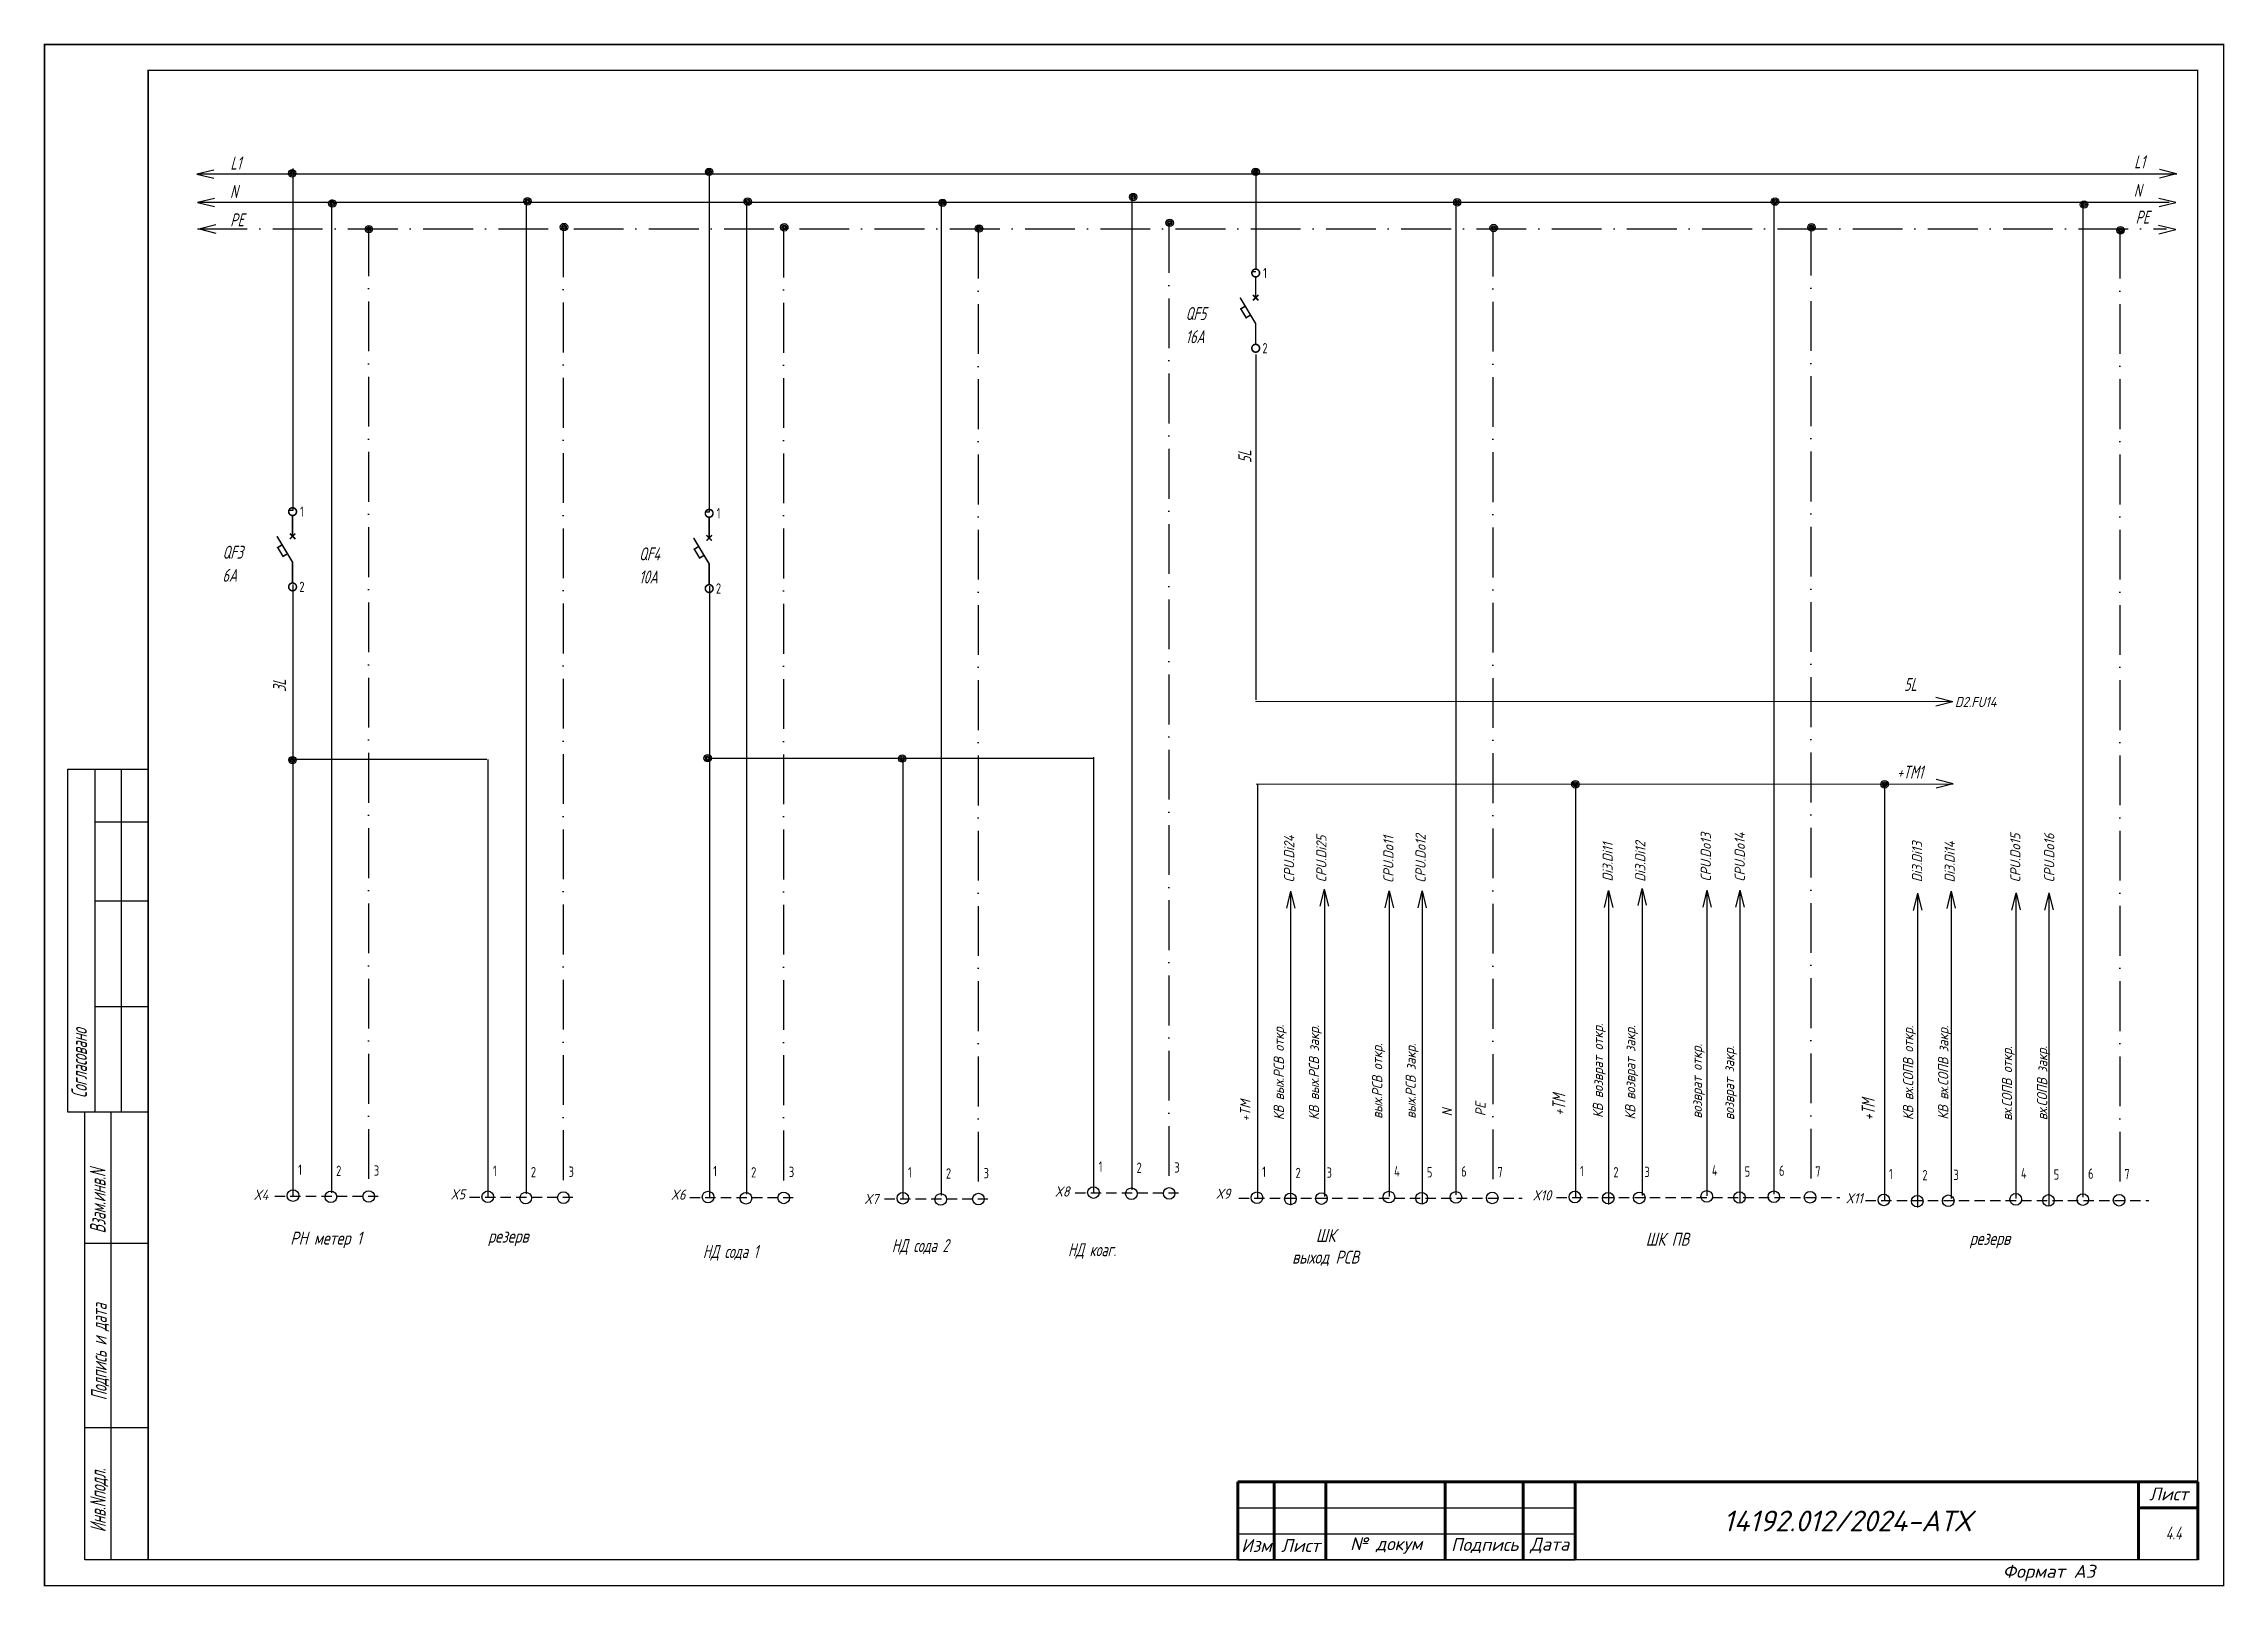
# Model space of a CAD drawing. Header units: millimetres. Extents: x 1510 to 10524, y 7125 to 13164.
# Drawn here: x 4326.2 to 4746.5, y 9990.5 to 10287.8 of the extents above; entities that cross this region are included whole.
import ezdxf
from ezdxf.enums import TextEntityAlignment as Align

# ---------------------------------------------------------------- set-up
doc = ezdxf.new("R2010")
doc.units = ezdxf.units.MM
doc.header["$LTSCALE"] = 4
for name, pattern in [('ACAD_ISO10W100', [18, 12, -3, 0, -3]), ('DASHED', [0.75, 0.5, -0.25]), ('SolidLine', [0])]:
    doc.linetypes.add(name, pattern=pattern)
for name, color, linetype in [("Contact's", 104, 'Continuous'), ('LOC', 8, 'Continuous'), ('RED_2.5mm^2', 1, 'Continuous'), ('SYMS', 7, 'Continuous'), ('Вспомогательная', 1, 'Continuous'), ('Текст', 2, 'Continuous')]:
    doc.layers.add(name, color=color, linetype=linetype)
for name, color, linetype, lineweight in [('RAMKA', 7, 'Continuous', 25), ('SHTAMP', 7, 'SolidLine', 25), ('Основеая', 5, 'Continuous', 60), ('СХЕМА', 7, 'Continuous', 25)]:
    doc.layers.add(name, color=color, linetype=linetype, lineweight=lineweight)
doc.styles.add('COTES', font='cs_gost2304.shx', dxfattribs={"width": 0.75, "oblique": 15})
doc.styles.add('ISOCPEUR', font='isocpeui.ttf')
doc.styles.add('ISOCPEUR25.10.00', font='isocpeur.ttf', dxfattribs={"height": 2.5})
doc.styles.add('Simplex00.10.00', font='simplex.shx')
doc.styles.add('Simplex25.085.00', font='simplex.shx', dxfattribs={"width": 0.85, "oblique": 15, "height": 2.5})
doc.styles.add('Simplex25.085.15', font='', dxfattribs={"width": 0.85, "oblique": 15, "height": 2.5})
doc.styles.add('WD', font='romans.shx')
doc.styles.add('ГОСТ', font='isocpeur.ttf', dxfattribs={"oblique": 15})
doc.styles.add('Стиль мой-1', font='', dxfattribs={"width": 0.85, "oblique": 15, "height": 2.5})
doc.styles.get('Simplex25.085.15').set_extended_font_data('GOST type A')
doc.styles.get('Стиль мой-1').set_extended_font_data('GOST type A')

msp = doc.modelspace()

# ---------------------------------------------------------------- texts
at = {"style": 'Simplex25.085.15', "oblique": 15}
for s, height, width, p in [('L1', 2.5, 0.85, (4362.23, 10263.53)), ('L1', 2.5, 0.85, (4729.15, 10263.77)), ('N', 2.5, 0.85, (4362.16, 10258.05)), ('N', 2.5, 0.85, (4729.08, 10258.28)), ('PE', 2.5, 0.85, (4729.43, 10253.11)), ('PE', 2.5, 0.85, (4362.21, 10252.58)), ('QF5', 2.5, 0.85, (4546.33, 10234.53)), ('16А', 2.5, 0.85, (4546.33, 10230.07)), ('QF3', 2.5, 0.85, (4360.72, 10188.54)), ('QF4', 2.5, 0.85, (4441.01, 10188.22)), ('6А', 2.5, 0.85, (4360.71, 10184.09)), ('10А', 2.5, 0.85, (4441.01, 10183.77)), ('5L', 2.5, 0.85, (4684.8, 10163.06)), ('D2.FU14', 1.961, 1.083459, (4694.6, 10159.95)), ('+TM1', 2.5, 0.85, (4683.43, 10146.16)), ('X4', 1.961, 1.083459, (4366.71, 10064.98)), ('X5', 1.961, 1.083459, (4404.67, 10065.07)), ('X6', 1.961, 1.083459, (4447.15, 10065.01)), ('X8', 1.961, 1.083459, (4521.13, 10065.62)), ('X9', 1.961, 1.083459, (4552.14, 10065.18)), ('X10', 1.961, 1.083459, (4613.22, 10064.88)), ('X11', 1.961, 1.083459, (4673.57, 10064.31)), ('X7', 1.961, 1.083459, (4484.38, 10064.18)), ('НД сода 1', 2.5, 0.85, (4453.31, 10053.78)), ('НД сода 2', 2.5, 0.85, (4489.72, 10054.93)), ('НД коаг.', 2.5, 0.85, (4523.67, 10054.13))]:
    msp.add_text(s, height=height, dxfattribs=dict(at, width=width)).set_placement(p)
for s, height, width, p in [('5L', 2.5, 0.85, (4559, 10206.98)), ('3L', 2.5, 0.85, (4372.94, 10162.87)), ('CPU.Di24', 1.961, 1.083459, (4567.27, 10126.12)), ('CPU.Di25', 1.961, 1.083459, (4573.48, 10126.15)), ('CPU.Do11', 1.961, 1.083459, (4586.4, 10126.04)), ('CPU.Do12', 1.961, 1.083459, (4592.6, 10126.07)), ('Di3.Di11', 1.961, 1.083459, (4628.65, 10126.34)), ('Di3.Di12', 1.961, 1.083459, (4634.94, 10126.28)), ('CPU.Do13', 1.961, 1.083459, (4647.58, 10126.3)), ('CPU.Do14', 1.961, 1.083459, (4654.12, 10126.28)), ('Di3.Di13', 1.961, 1.083459, (4688.29, 10126.2)), ('Di3.Di14', 1.961, 1.083459, (4694.58, 10126.14)), ('CPU.Do15', 1.961, 1.083459, (4707.22, 10126.15)), ('CPU.Do16', 1.961, 1.083459, (4713.76, 10126.14)), ('КВ вых.РСВ откр.', 1.9613, 1.083459, (4565.28, 10080.35)), ('КВ вых.РСВ закр.', 1.9613, 1.083459, (4572.05, 10080.38)), ('КВ возврат откр.', 1.9613, 1.083459, (4626.78, 10080.77)), ('КВ возврат закр.', 1.9613, 1.083459, (4633, 10080.47)), ('КВ вх.СОПВ откр.', 1.9613, 1.083459, (4686.57, 10080.36)), ('КВ вх.СОПВ закр.', 1.9613, 1.083459, (4693.33, 10080.45)), ('вых.РСВ откр.', 1.9613, 1.083459, (4584.24, 10080.61)), ('вых.РСВ закр.', 1.9613, 1.083459, (4590.7, 10080.63)), ('возврат откр.', 1.9613, 1.083459, (4645.84, 10080.66)), ('возврат закр.', 1.9613, 1.083459, (4652.06, 10080.36)), ('вх.СОПВ откр.', 1.9613, 1.083459, (4705.62, 10080.24)), ('вх.СОПВ закр.', 1.9613, 1.083459, (4712.39, 10080.34)), ('+TM', 1.961, 1.083459, (4558.81, 10080.04)), ('PE', 1.961, 1.083459, (4604.15, 10081.11)), ('+TM', 2.5, 0.85, (4619.52, 10081.16)), ('+TM', 2.5, 0.85, (4679.14, 10080.23)), ('N', 1.96, 1.083459, (4597.7, 10081.08))]:
    msp.add_text(s, height=height, rotation=90, dxfattribs=dict(at, width=width)).set_placement(p)
at = {"color": 7, "lineweight": 25, "insert": (4735.21, 10002.05), "char_height": 2.5, "attachment_point": 1, "style": 'Стиль мой-1'}
msp.add_mtext_dynamic_manual_height_columns('4.4', width=5.3031, gutter_width=12.5, heights=[0], dxfattribs=at)
at = {"layer": 'SHTAMP', "color": 0, "style": 'ISOCPEUR'}
msp.add_text('14192.012/2024-АТХ', height=4, dxfattribs=at).set_placement((4673.81, 10001.11), align=Align.CENTER)
at = {"layer": 'SYMS', "linetype": 'Continuous', "char_height": 2.5, "attachment_point": 2}
for s, insert, width in [('{\\Fsimplex|c0;\\Q15;\\W0.75;\\C0;PH \\Fsimplex|c204;метер 1}', (4380.68, 10058.86), 26.6879), ('{\\Fsimplex|c204;\\Q15;\\W0.75;\\C0;резерв}', (4415.8, 10059.24), 26.6879), ('{\\Fsimplex|c204;\\Q15;\\W0.75;\\C0;ШК \\Fsimplex|c0;\\P\\Fsimplex|c204;выход РСВ}', (4573.31, 10059.36), 16.2192), ('{\\Fsimplex|c204;\\Q15;\\W0.75;\\C0;ШК ПВ}', (4639.19, 10058.65), 16.2192), ('{\\Fsimplex|c204;\\Q15;\\W0.75;\\C0;резерв}', (4701.34, 10058.8), 16.2192)]:
    msp.add_mtext(s, dxfattribs=dict(at, insert=insert, width=width))

# ---------------------------------------------------------------- blocks, each defined once
blk = doc.blocks.new('Формат А3')
at = {"color": 0, "linetype": 'Continuous', "const_width": 0.3}
for points in [[(-420, 297), (0, 297), (0, 0), (-420, 0)], [(-400, 5), (-400, 292), (-5, 292), (-5, 5)]]:
    blk.add_lwpolyline(points, close=True, dxfattribs=at)
at = {"color": 0, "linetype": 'Continuous', "style": 'Simplex00.10.00', "oblique": 15}
blk.add_text('Формат А3', height=2.5, dxfattribs=at).set_placement((-33.67, 2.75), align=Align.MIDDLE_CENTER)
blk = doc.blocks.new('A$C73A268AF')
at = {"lineweight": 30}
for p, q in [((4.57, 157.46), (20.05, 157.46)), ((4.57, 157.46), (4.57, 91.46)), ((9.89, 157.46), (9.89, 91.46)), ((14.97, 157.46), (14.97, 91.46)), ((9.89, 147.31), (20.05, 147.31)), ((9.89, 132.08), (20.05, 132.08)), ((9.89, 111.77), (20.05, 111.77)), ((4.57, 91.46), (20.05, 91.46)), ((7.96, 5.15), (7.96, 91.46)), ((13.04, 5.15), (13.04, 91.46)), ((20.15, 66.08), (7.96, 66.08)), ((20.15, 30.54), (7.96, 30.54))]:
    blk.add_line(p, q, dxfattribs=at)
blk.add_lwpolyline([(20.15, 5.15), (7.96, 5.15)], dxfattribs=at)
at = {"layer": 'Вспомогательная', "color": 7}
for p, q in [((230.15, 15.15), (295.15, 15.15)), ((230.15, 10.15), (295.15, 10.15)), ((230.15, 5.15), (295.15, 5.15))]:
    blk.add_line(p, q, dxfattribs=at)
at = {"layer": 'Основеая', "color": 7}
for p, q in [((230.15, 20.15), (230.15, 5.15)), ((415.15, 20.15), (230.15, 20.15)), ((237.15, 20.15), (237.15, 5.15)), ((247.15, 20.15), (247.15, 5.15)), ((270.15, 20.15), (270.15, 5.15)), ((285.15, 20.15), (285.15, 5.15)), ((295.15, 20.15), (295.15, 5.15)), ((403.72, 20.15), (403.72, 5.15)), ((415.15, 20.15), (415.15, 5.15)), ((403.72, 15.15), (415.15, 15.15))]:
    blk.add_line(p, q, dxfattribs=at)
blk.add_blockref('Формат А3', (420.15, 0.15))
at = {"layer": 'RAMKA', "style": 'COTES', "oblique": 15, "width": 0.75}
for s, p in [('Согласовано', (8.35, 94.1)), ('Взам.инв.N', (11.94, 68.02)), ('Подпись и дата', (12.17, 35.86)), ('Инв.Nподл.', (11.97, 10.43))]:
    blk.add_text(s, height=3, rotation=90, dxfattribs=at).set_placement(p)
at = {"layer": 'Текст', "color": 7, "char_height": 2.5, "style": 'ГОСТ'}
for s, insert, width, attachment_point in [('{\\fISOCPEUR|b0|i0|c204|p34;Лист}', (413.32, 17.81), 11.4585, 6), ('{\\fISOCPEUR|b0|i0|c204|p34;Изм}', (233.75, 7.88), 7, 5), ('{\\fISOCPEUR|b0|i0|c204|p34;Лист}', (242.25, 7.88), 10, 5), ('{\\fISOCPEUR|b0|i0|c204|p34;№ докум}', (258.75, 7.88), 23, 5), ('{\\fISOCPEUR|b0|i0|c204|p34;Подпись}', (277.75, 7.88), 15, 5), ('{\\fISOCPEUR|b0|i0|c204|p34;Дата}', (290.25, 7.88), 10, 5)]:
    blk.add_mtext(s, dxfattribs=dict(at, insert=insert, width=width, attachment_point=attachment_point))
blk = doc.blocks.new('WDDOT')
for radius in [0.72, 0.449, 0.223]:
    blk.add_circle((0, 0), radius)
blk = doc.blocks.new('QF - выкл. автоматич. (1пол.)')
at = {"color": 0, "linetype": 'Continuous', "lineweight": -2, "const_width": 0.3}
for points in [[(-0.75, -0.75, -1), (0.75, -0.75, -1)], [(-0.75, -15.25, -1), (0.75, -15.25, -1)]]:
    blk.add_lwpolyline(points, format="xyb", close=True, dxfattribs=at)
for points in [[(0, -5.5), (0, -1.5)], [(0, -14.5), (0, -10.5), (-3, -5.5)], [(-2.01, -7.14), (-2.87, -7.66), (-1.84, -9.37), (-0.99, -8.86)], [(-0.53, -6.03), (0.53, -4.97)], [(0.53, -6.03), (-0.53, -4.97)]]:
    blk.add_lwpolyline(points, dxfattribs=at)
at = {"color": 0, "linetype": 'Continuous', "lineweight": -2, "style": 'Simplex25.085.00', "oblique": 10, "width": 0.8, "flags": 4}
blk.add_attdef('ЭЛЕМЕНТ', text='', height=2.5, dxfattribs=at).set_placement((2.26, -8), align=Align.MIDDLE_LEFT)
at = {"color": 0, "linetype": 'Continuous', "lineweight": 9, "style": 'ISOCPEUR25.10.00', "oblique": 10, "width": 0.85, "flags": 5}
blk.add_attdef('ТИП', text='', height=2.5, dxfattribs=at).set_placement((2.26, -8), align=Align.MIDDLE_LEFT)
at = {"layer": "Contact's", "linetype": 'Continuous', "lineweight": 9, "style": 'Simplex00.10.00', "width": 0.7, "flags": 8}
for tag, p in [('#(1)', (1.8, -0.75)), ('#(2)', (1.8, -15.25))]:
    blk.add_attdef(tag, text='', height=2, dxfattribs=at).set_placement(p, align=Align.MIDDLE)
blk = doc.blocks.new('VT0W02')
blk.add_circle((0, 0), 0.0699)
at = {"style": 'WD'}
for tag, p, width in [('INST', (0.062, 0.42), 0.7), ('LOC', (0.062, 0.25), 0.7), ('DESC1', (0.053, -0.385), 0.8)]:
    blk.add_attdef(tag, p, '', height=0.125, dxfattribs=dict(at, width=width))
at = {"style": 'WD', "flags": 1}
for tag, p, height in [('X4TERM01', (-0.07, 0), 0.0125), ('X4TERMDESC01', (-0.055, -0.023), 0.025), ('X2TERMDESC01', (-0.006, 0.029), 0.025), ('STRIPSEQ', (0, 0), 0.00125), ('X2TERM01', (0, 0.07), 0.0125), ('X1TERMDESC01', (0.039, -0.003), 0.025), ('X1TERM01', (0.07, 0), 0.0125), ('LINKTERM', (0, -0.002), 0.00125), ('X8TERM01', (0, -0.07), 0.0125), ('X8TERMDESC01', (0, -0.054), 0.025)]:
    blk.add_attdef(tag, p, '', height=height, dxfattribs=at)
at = {"linetype": 'Continuous', "style": 'WD'}
for tag, p, height, width, flags in [('WIRENO', (0.062, 0.094), 0.125, 0.8, 8), ('TAGSTRIP', (0.053, -0.229), 0.125, 0.9, 8), ('DESC2', (0.053, -0.541), 0.125, 0.8, 8), ('CAT', (0.213, -0.406), 0.109, 0.8, 1), ('DESC3', (0.053, -0.698), 0.125, 0.8, 8)]:
    blk.add_attdef(tag, p, '', height=height, dxfattribs=dict(at, width=width, flags=flags))
at = {"linetype": 'Continuous', "style": 'WD', "width": 0.8, "flags": 1}
blk.add_attdef('MFG', text='', height=0.109, dxfattribs=at).set_placement((0.088, -0.406), align=Align.RIGHT)
at = {"style": 'WD', "width": 0.7, "flags": 1}
blk.add_attdef('ASSYCODE', (0.062, -0.281), '', height=0.01, dxfattribs=at)

# ---------------------------------------------------------------- linework, layer by layer
at = {"linetype": 'DASHED'}
for p, q in [((4525.04, 10066.31), (4544.99, 10066.31)), ((4370.77, 10065.71), (4390.71, 10065.71)), ((4408.31, 10065.48), (4428.25, 10065.48)), ((4450.76, 10065.43), (4470.7, 10065.43)), ((4488.3, 10065.21), (4508.24, 10065.21)), ((4556.57, 10065.31), (4611.17, 10065.31)), ((4617.82, 10065.44), (4672.42, 10065.44)), ((4677.38, 10064.88), (4731.98, 10064.88))]:
    msp.add_line(p, q, dxfattribs=at)
at = {"layer": 'RED_2.5mm^2', "linetype": 'Continuous', "ltscale": 0.2}
for p, q in [((4374.24, 10263.74), (4374.24, 10197.82)), ((4355.9, 10262.71), (4737.35, 10262.71)), ((4454.53, 10263.42), (4454.53, 10197.5)), ((4559.86, 10263.43), (4559.86, 10244.18)), ((4355.9, 10257.23), (4735.89, 10257.23)), ((4381.72, 10257.78), (4381.72, 10066.35)), ((4419.26, 10257.56), (4419.26, 10066.13)), ((4461.71, 10257.51), (4461.71, 10066.08)), ((4499.25, 10257.28), (4499.25, 10065.85)), ((4536, 10258.38), (4536, 10066.95)), ((4598.44, 10257.72), (4598.44, 10065.95)), ((4659.7, 10257.86), (4659.7, 10066.09)), ((4719.25, 10257.29), (4719.25, 10065.52)), ((4559.07, 10243.9), (4559.86, 10243.9)), ((4559.89, 10227.88), (4559.89, 10161.33)), ((4373.45, 10197.91), (4374.24, 10197.91)), ((4453.75, 10197.59), (4454.53, 10197.59)), ((4374.28, 10183.54), (4374.28, 10065.73)), ((4454.57, 10183.22), (4454.57, 10065.41)), ((4528.55, 10150.29), (4528.55, 10066.33)), ((4373.82, 10149.92), (4411.66, 10149.92)), ((4411.82, 10149.86), (4411.82, 10065.51)), ((4454.55, 10150.1), (4528.44, 10150.1)), ((4491.81, 10150.14), (4491.81, 10065.23)), ((4560.2, 10145.01), (4560.2, 10065.36)), ((4621.46, 10145.11), (4621.46, 10065.5)), ((4681.01, 10145.03), (4681.01, 10064.93)), ((4566.55, 10124.18), (4566.55, 10063.94)), ((4573.1, 10124.33), (4573.1, 10065.66)), ((4585.55, 10124.44), (4585.55, 10065.65)), ((4591.9, 10124.47), (4591.9, 10064.23)), ((4627.81, 10124.32), (4627.81, 10064.08)), ((4634.35, 10124.47), (4634.35, 10065.8)), ((4646.8, 10124.58), (4646.8, 10065.79)), ((4653.15, 10124.61), (4653.15, 10064.37)), ((4687.36, 10123.75), (4687.36, 10063.51)), ((4693.91, 10123.9), (4693.91, 10065.23)), ((4706.36, 10124.01), (4706.36, 10065.22)), ((4712.71, 10124.04), (4712.71, 10063.8))]:
    msp.add_line(p, q, dxfattribs=at)
at = {"layer": 'RED_2.5mm^2', "linetype": 'ACAD_ISO10W100', "ltscale": 0.2}
for p, q in [((4355.9, 10252.08), (4735.38, 10252.08)), ((4388.84, 10252.61), (4388.84, 10067.35)), ((4426.38, 10252.39), (4426.38, 10067.12)), ((4468.83, 10252.34), (4468.83, 10067.07)), ((4506.37, 10252.11), (4506.37, 10066.85)), ((4543.12, 10253.21), (4543.12, 10067.94)), ((4605.56, 10252.55), (4605.56, 10066.94)), ((4666.82, 10252.69), (4666.82, 10067.08)), ((4726.37, 10252.12), (4726.37, 10066.52))]:
    msp.add_line(p, q, dxfattribs=at)
at = {"layer": 'SYMS', "linetype": 'Continuous', "ltscale": 0.2}
for p, q in [((4355.75, 10262.69), (4359.02, 10263.5)), ((4355.79, 10262.65), (4359.06, 10261.85)), ((4737.29, 10262.74), (4734.02, 10263.54)), ((4737.33, 10262.71), (4734.05, 10261.9)), ((4355.87, 10257.23), (4359.14, 10258.04)), ((4355.9, 10257.2), (4359.17, 10256.4)), ((4737.18, 10257.17), (4733.91, 10257.97)), ((4737.21, 10257.14), (4733.94, 10256.33)), ((4356.15, 10252.13), (4359.43, 10252.94)), ((4356.19, 10252.1), (4359.46, 10251.3)), ((4737.12, 10251.96), (4733.85, 10252.75)), ((4737.16, 10251.92), (4733.89, 10251.11)), ((4694.17, 10160.99), (4690.9, 10161.79)), ((4694.2, 10160.96), (4690.93, 10160.14)), ((4694.24, 10145.18), (4690.97, 10145.98)), ((4694.27, 10145.14), (4691, 10144.33)), ((4566.55, 10124.45), (4565.75, 10121.18)), ((4566.58, 10124.49), (4567.39, 10121.22)), ((4573.01, 10124.85), (4572.21, 10121.58)), ((4573.04, 10124.89), (4573.85, 10121.61)), ((4585.53, 10124.52), (4584.73, 10121.25)), ((4585.57, 10124.56), (4586.38, 10121.29)), ((4591.88, 10124.52), (4591.08, 10121.25)), ((4591.91, 10124.56), (4592.72, 10121.29)), ((4627.8, 10124.59), (4627, 10121.32)), ((4627.84, 10124.62), (4628.65, 10121.35)), ((4634.26, 10124.98), (4633.46, 10121.72)), ((4634.3, 10125.02), (4635.11, 10121.75)), ((4646.79, 10124.66), (4645.99, 10121.39)), ((4646.82, 10124.69), (4647.63, 10121.42)), ((4653.13, 10124.66), (4652.33, 10121.39)), ((4653.17, 10124.69), (4653.98, 10121.42)), ((4687.36, 10124.02), (4686.56, 10120.75)), ((4687.39, 10124.06), (4688.2, 10120.79)), ((4693.82, 10124.42), (4693.02, 10121.15)), ((4693.85, 10124.46), (4694.66, 10121.18)), ((4706.34, 10124.09), (4705.54, 10120.82)), ((4706.38, 10124.13), (4707.19, 10120.86)), ((4712.69, 10124.09), (4711.89, 10120.82)), ((4712.72, 10124.13), (4713.53, 10120.86))]:
    msp.add_line(p, q, dxfattribs=at)
at = {"layer": 'СХЕМА', "color": 1, "linetype": 'Continuous', "lineweight": 20, "ltscale": 30}
for p, q in [((4693.82, 10161.03), (4559.83, 10161.03)), ((4694.26, 10145.11), (4559.96, 10145.11))]:
    msp.add_line(p, q, dxfattribs=at)

# ---------------------------------------------------------------- block references
at = {"ltscale": 1.2}
msp.add_blockref('A$C73A268AF', (4326.24, 9990.5), dxfattribs=at)
ref = msp.add_blockref('QF - выкл. автоматич. (1пол.)', (4559.84, 10244.35))
ref.add_attrib('#(1)', '1', dxfattribs={"layer": "Contact's", "linetype": 'Continuous', "lineweight": 9, "height": 2, "style": 'Simplex00.10.00', "width": 0.7}).set_placement((4561.64, 10243.6), align=Align.MIDDLE)
ref.add_attrib('#(2)', '2', dxfattribs={"layer": "Contact's", "linetype": 'Continuous', "lineweight": 9, "height": 2, "style": 'Simplex00.10.00', "width": 0.7}).set_placement((4561.64, 10229.1), align=Align.MIDDLE)
ref = msp.add_blockref('QF - выкл. автоматич. (1пол.)', (4374.22, 10198.36))
ref.add_attrib('#(1)', '1', dxfattribs={"layer": "Contact's", "linetype": 'Continuous', "lineweight": 9, "height": 2, "style": 'Simplex00.10.00', "width": 0.7}).set_placement((4376.02, 10197.61), align=Align.MIDDLE)
ref.add_attrib('#(2)', '2', dxfattribs={"layer": "Contact's", "linetype": 'Continuous', "lineweight": 9, "height": 2, "style": 'Simplex00.10.00', "width": 0.7}).set_placement((4376.02, 10183.11), align=Align.MIDDLE)
ref = msp.add_blockref('QF - выкл. автоматич. (1пол.)', (4454.51, 10198.04))
ref.add_attrib('#(1)', '1', dxfattribs={"layer": "Contact's", "linetype": 'Continuous', "lineweight": 9, "height": 2, "style": 'Simplex00.10.00', "width": 0.7}).set_placement((4456.31, 10197.29), align=Align.MIDDLE)
ref.add_attrib('#(2)', '2', dxfattribs={"layer": "Contact's", "linetype": 'Continuous', "lineweight": 9, "height": 2, "style": 'Simplex00.10.00', "width": 0.7}).set_placement((4456.31, 10182.79), align=Align.MIDDLE)
at = {"layer": 'SYMS', "linetype": 'Continuous', "ltscale": 0.2}
for p in [(4454.5, 10263.1), (4559.83, 10263.1), (4374.14, 10262.79), (4381.89, 10257), (4419.5, 10257.4), (4461.95, 10257.36), (4499.49, 10257.13), (4536.23, 10258.23), (4598.67, 10257.23), (4659.93, 10257.36), (4719.49, 10256.8), (4388.92, 10252.05), (4426.53, 10252.45), (4468.98, 10252.4), (4506.52, 10252.18), (4543.26, 10253.27), (4605.71, 10252.27), (4666.96, 10252.41), (4726.52, 10251.84), (4374.2, 10149.73), (4454.22, 10150.1), (4491.71, 10150.03), (4621.46, 10145.07), (4681.05, 10145.07)]:
    msp.add_blockref('WDDOT', p, dxfattribs=at)
ref = msp.add_blockref('VT0W02', (4374.3, 10065.8), dxfattribs=dict(at, xscale=16, yscale=16, zscale=16))
ref.add_attrib('LOC', '1', (4375.3, 10069.8), dxfattribs={"layer": 'LOC', "height": 2, "style": 'WD', "width": 0.7})
ref = msp.add_blockref('VT0W02', (4381.61, 10065.57), dxfattribs=dict(at, xscale=16, yscale=16, zscale=16))
ref.add_attrib('LOC', '2', (4382.61, 10069.57), dxfattribs={"layer": 'LOC', "height": 2, "style": 'WD', "width": 0.7})
ref = msp.add_blockref('VT0W02', (4388.89, 10065.64), dxfattribs=dict(at, xscale=16, yscale=16, zscale=16))
ref.add_attrib('LOC', '3', (4389.89, 10069.64), dxfattribs={"layer": 'LOC', "height": 2, "style": 'WD', "width": 0.7})
ref = msp.add_blockref('VT0W02', (4411.84, 10065.58), dxfattribs=dict(at, xscale=16, yscale=16, zscale=16))
ref.add_attrib('LOC', '1', (4412.84, 10069.58), dxfattribs={"layer": 'LOC', "height": 2, "style": 'WD', "width": 0.7})
ref = msp.add_blockref('VT0W02', (4419.15, 10065.34), dxfattribs=dict(at, xscale=16, yscale=16, zscale=16))
ref.add_attrib('LOC', '2', (4420.15, 10069.34), dxfattribs={"layer": 'LOC', "height": 2, "style": 'WD', "width": 0.7})
ref = msp.add_blockref('VT0W02', (4426.42, 10065.41), dxfattribs=dict(at, xscale=16, yscale=16, zscale=16))
ref.add_attrib('LOC', '3', (4427.42, 10069.41), dxfattribs={"layer": 'LOC', "height": 2, "style": 'WD', "width": 0.7})
ref = msp.add_blockref('VT0W02', (4454.29, 10065.53), dxfattribs=dict(at, xscale=16, yscale=16, zscale=16))
ref.add_attrib('LOC', '1', (4455.29, 10069.53), dxfattribs={"layer": 'LOC', "height": 2, "style": 'WD', "width": 0.7})
ref = msp.add_blockref('VT0W02', (4461.6, 10065.3), dxfattribs=dict(at, xscale=16, yscale=16, zscale=16))
ref.add_attrib('LOC', '2', (4462.6, 10069.3), dxfattribs={"layer": 'LOC', "height": 2, "style": 'WD', "width": 0.7})
ref = msp.add_blockref('VT0W02', (4468.88, 10065.37), dxfattribs=dict(at, xscale=16, yscale=16, zscale=16))
ref.add_attrib('LOC', '3', (4469.88, 10069.37), dxfattribs={"layer": 'LOC', "height": 2, "style": 'WD', "width": 0.7})
ref = msp.add_blockref('VT0W02', (4491.83, 10065.3), dxfattribs=dict(at, xscale=16, yscale=16, zscale=16))
ref.add_attrib('LOC', '1', (4492.83, 10069.3), dxfattribs={"layer": 'LOC', "height": 2, "style": 'WD', "width": 0.7})
ref = msp.add_blockref('VT0W02', (4499.14, 10065.07), dxfattribs=dict(at, xscale=16, yscale=16, zscale=16))
ref.add_attrib('LOC', '2', (4500.14, 10069.07), dxfattribs={"layer": 'LOC', "height": 2, "style": 'WD', "width": 0.7})
ref = msp.add_blockref('VT0W02', (4506.41, 10065.14), dxfattribs=dict(at, xscale=16, yscale=16, zscale=16))
ref.add_attrib('LOC', '3', (4507.41, 10069.14), dxfattribs={"layer": 'LOC', "height": 2, "style": 'WD', "width": 0.7})
ref = msp.add_blockref('VT0W02', (4528.57, 10066.4), dxfattribs=dict(at, xscale=16, yscale=16, zscale=16))
ref.add_attrib('LOC', '1', (4529.57, 10070.4), dxfattribs={"layer": 'LOC', "height": 2, "style": 'WD', "width": 0.7})
ref = msp.add_blockref('VT0W02', (4535.89, 10066.17), dxfattribs=dict(at, xscale=16, yscale=16, zscale=16))
ref.add_attrib('LOC', '2', (4536.89, 10070.17), dxfattribs={"layer": 'LOC', "height": 2, "style": 'WD', "width": 0.7})
ref = msp.add_blockref('VT0W02', (4543.16, 10066.24), dxfattribs=dict(at, xscale=16, yscale=16, zscale=16))
ref.add_attrib('LOC', '3', (4544.16, 10070.24), dxfattribs={"layer": 'LOC', "height": 2, "style": 'WD', "width": 0.7})
ref = msp.add_blockref('VT0W02', (4560.09, 10065.4), dxfattribs=dict(at, xscale=16, yscale=16, zscale=16))
ref.add_attrib('LOC', '1', (4561.09, 10069.4), dxfattribs={"layer": 'LOC', "height": 2, "style": 'WD', "width": 0.7})
ref = msp.add_blockref('VT0W02', (4566.53, 10065.17), dxfattribs=dict(at, xscale=16, yscale=16, zscale=16))
ref.add_attrib('LOC', '2', (4567.53, 10069.17), dxfattribs={"layer": 'LOC', "height": 2, "style": 'WD', "width": 0.7})
ref = msp.add_blockref('VT0W02', (4572.51, 10065.24), dxfattribs=dict(at, xscale=16, yscale=16, zscale=16))
ref.add_attrib('LOC', '3', (4573.51, 10069.24), dxfattribs={"layer": 'LOC', "height": 2, "style": 'WD', "width": 0.7})
ref = msp.add_blockref('VT0W02', (4585.52, 10065.52), dxfattribs=dict(at, xscale=16, yscale=16, zscale=16))
ref.add_attrib('LOC', '4', (4586.52, 10069.52), dxfattribs={"layer": 'LOC', "height": 2, "style": 'WD', "width": 0.7})
ref = msp.add_blockref('VT0W02', (4591.83, 10065.3), dxfattribs=dict(at, xscale=16, yscale=16, zscale=16))
ref.add_attrib('LOC', '5', (4592.83, 10069.3), dxfattribs={"layer": 'LOC', "height": 2, "style": 'WD', "width": 0.7})
ref = msp.add_blockref('VT0W02', (4598.44, 10065.47), dxfattribs=dict(at, xscale=16, yscale=16, zscale=16))
ref.add_attrib('LOC', '6', (4599.44, 10069.47), dxfattribs={"layer": 'LOC', "height": 2, "style": 'WD', "width": 0.7})
ref = msp.add_blockref('VT0W02', (4605.44, 10065.35), dxfattribs=dict(at, xscale=16, yscale=16, zscale=16))
ref.add_attrib('LOC', '7', (4606.44, 10069.35), dxfattribs={"layer": 'LOC', "height": 2, "style": 'WD', "width": 0.7})
ref = msp.add_blockref('VT0W02', (4621.35, 10065.54), dxfattribs=dict(at, xscale=16, yscale=16, zscale=16))
ref.add_attrib('LOC', '1', (4622.35, 10069.54), dxfattribs={"layer": 'LOC', "height": 2, "style": 'WD', "width": 0.7})
ref = msp.add_blockref('VT0W02', (4627.78, 10065.31), dxfattribs=dict(at, xscale=16, yscale=16, zscale=16))
ref.add_attrib('LOC', '2', (4628.78, 10069.31), dxfattribs={"layer": 'LOC', "height": 2, "style": 'WD', "width": 0.7})
ref = msp.add_blockref('VT0W02', (4633.77, 10065.37), dxfattribs=dict(at, xscale=16, yscale=16, zscale=16))
ref.add_attrib('LOC', '3', (4634.77, 10069.37), dxfattribs={"layer": 'LOC', "height": 2, "style": 'WD', "width": 0.7})
ref = msp.add_blockref('VT0W02', (4646.77, 10065.66), dxfattribs=dict(at, xscale=16, yscale=16, zscale=16))
ref.add_attrib('LOC', '4', (4647.77, 10069.66), dxfattribs={"layer": 'LOC', "height": 2, "style": 'WD', "width": 0.7})
ref = msp.add_blockref('VT0W02', (4653.08, 10065.44), dxfattribs=dict(at, xscale=16, yscale=16, zscale=16))
ref.add_attrib('LOC', '5', (4654.08, 10069.44), dxfattribs={"layer": 'LOC', "height": 2, "style": 'WD', "width": 0.7})
ref = msp.add_blockref('VT0W02', (4659.7, 10065.6), dxfattribs=dict(at, xscale=16, yscale=16, zscale=16))
ref.add_attrib('LOC', '6', (4660.7, 10069.6), dxfattribs={"layer": 'LOC', "height": 2, "style": 'WD', "width": 0.7})
ref = msp.add_blockref('VT0W02', (4666.69, 10065.48), dxfattribs=dict(at, xscale=16, yscale=16, zscale=16))
ref.add_attrib('LOC', '7', (4667.69, 10069.48), dxfattribs={"layer": 'LOC', "height": 2, "style": 'WD', "width": 0.7})
ref = msp.add_blockref('VT0W02', (4680.9, 10064.97), dxfattribs=dict(at, xscale=16, yscale=16, zscale=16))
ref.add_attrib('LOC', '1', (4681.9, 10068.97), dxfattribs={"layer": 'LOC', "height": 2, "style": 'WD', "width": 0.7})
ref = msp.add_blockref('VT0W02', (4687.34, 10064.74), dxfattribs=dict(at, xscale=16, yscale=16, zscale=16))
ref.add_attrib('LOC', '2', (4688.34, 10068.74), dxfattribs={"layer": 'LOC', "height": 2, "style": 'WD', "width": 0.7})
ref = msp.add_blockref('VT0W02', (4693.33, 10064.81), dxfattribs=dict(at, xscale=16, yscale=16, zscale=16))
ref.add_attrib('LOC', '3', (4694.33, 10068.81), dxfattribs={"layer": 'LOC', "height": 2, "style": 'WD', "width": 0.7})
ref = msp.add_blockref('VT0W02', (4706.33, 10065.09), dxfattribs=dict(at, xscale=16, yscale=16, zscale=16))
ref.add_attrib('LOC', '4', (4707.33, 10069.09), dxfattribs={"layer": 'LOC', "height": 2, "style": 'WD', "width": 0.7})
ref = msp.add_blockref('VT0W02', (4712.64, 10064.87), dxfattribs=dict(at, xscale=16, yscale=16, zscale=16))
ref.add_attrib('LOC', '5', (4713.64, 10068.87), dxfattribs={"layer": 'LOC', "height": 2, "style": 'WD', "width": 0.7})
ref = msp.add_blockref('VT0W02', (4719.26, 10065.04), dxfattribs=dict(at, xscale=16, yscale=16, zscale=16))
ref.add_attrib('LOC', '6', (4720.26, 10069.04), dxfattribs={"layer": 'LOC', "height": 2, "style": 'WD', "width": 0.7})
ref = msp.add_blockref('VT0W02', (4726.25, 10064.92), dxfattribs=dict(at, xscale=16, yscale=16, zscale=16))
ref.add_attrib('LOC', '7', (4727.25, 10068.92), dxfattribs={"layer": 'LOC', "height": 2, "style": 'WD', "width": 0.7})

msp.set_redraw_order([(e.dxf.handle, doc.entitydb.next_handle()) for e in msp.query("TEXT MTEXT ATTDEF DIMENSION ARC_DIMENSION")])  # texts and dimensions are drawn at this point

doc.saveas('drawing.dxf')
